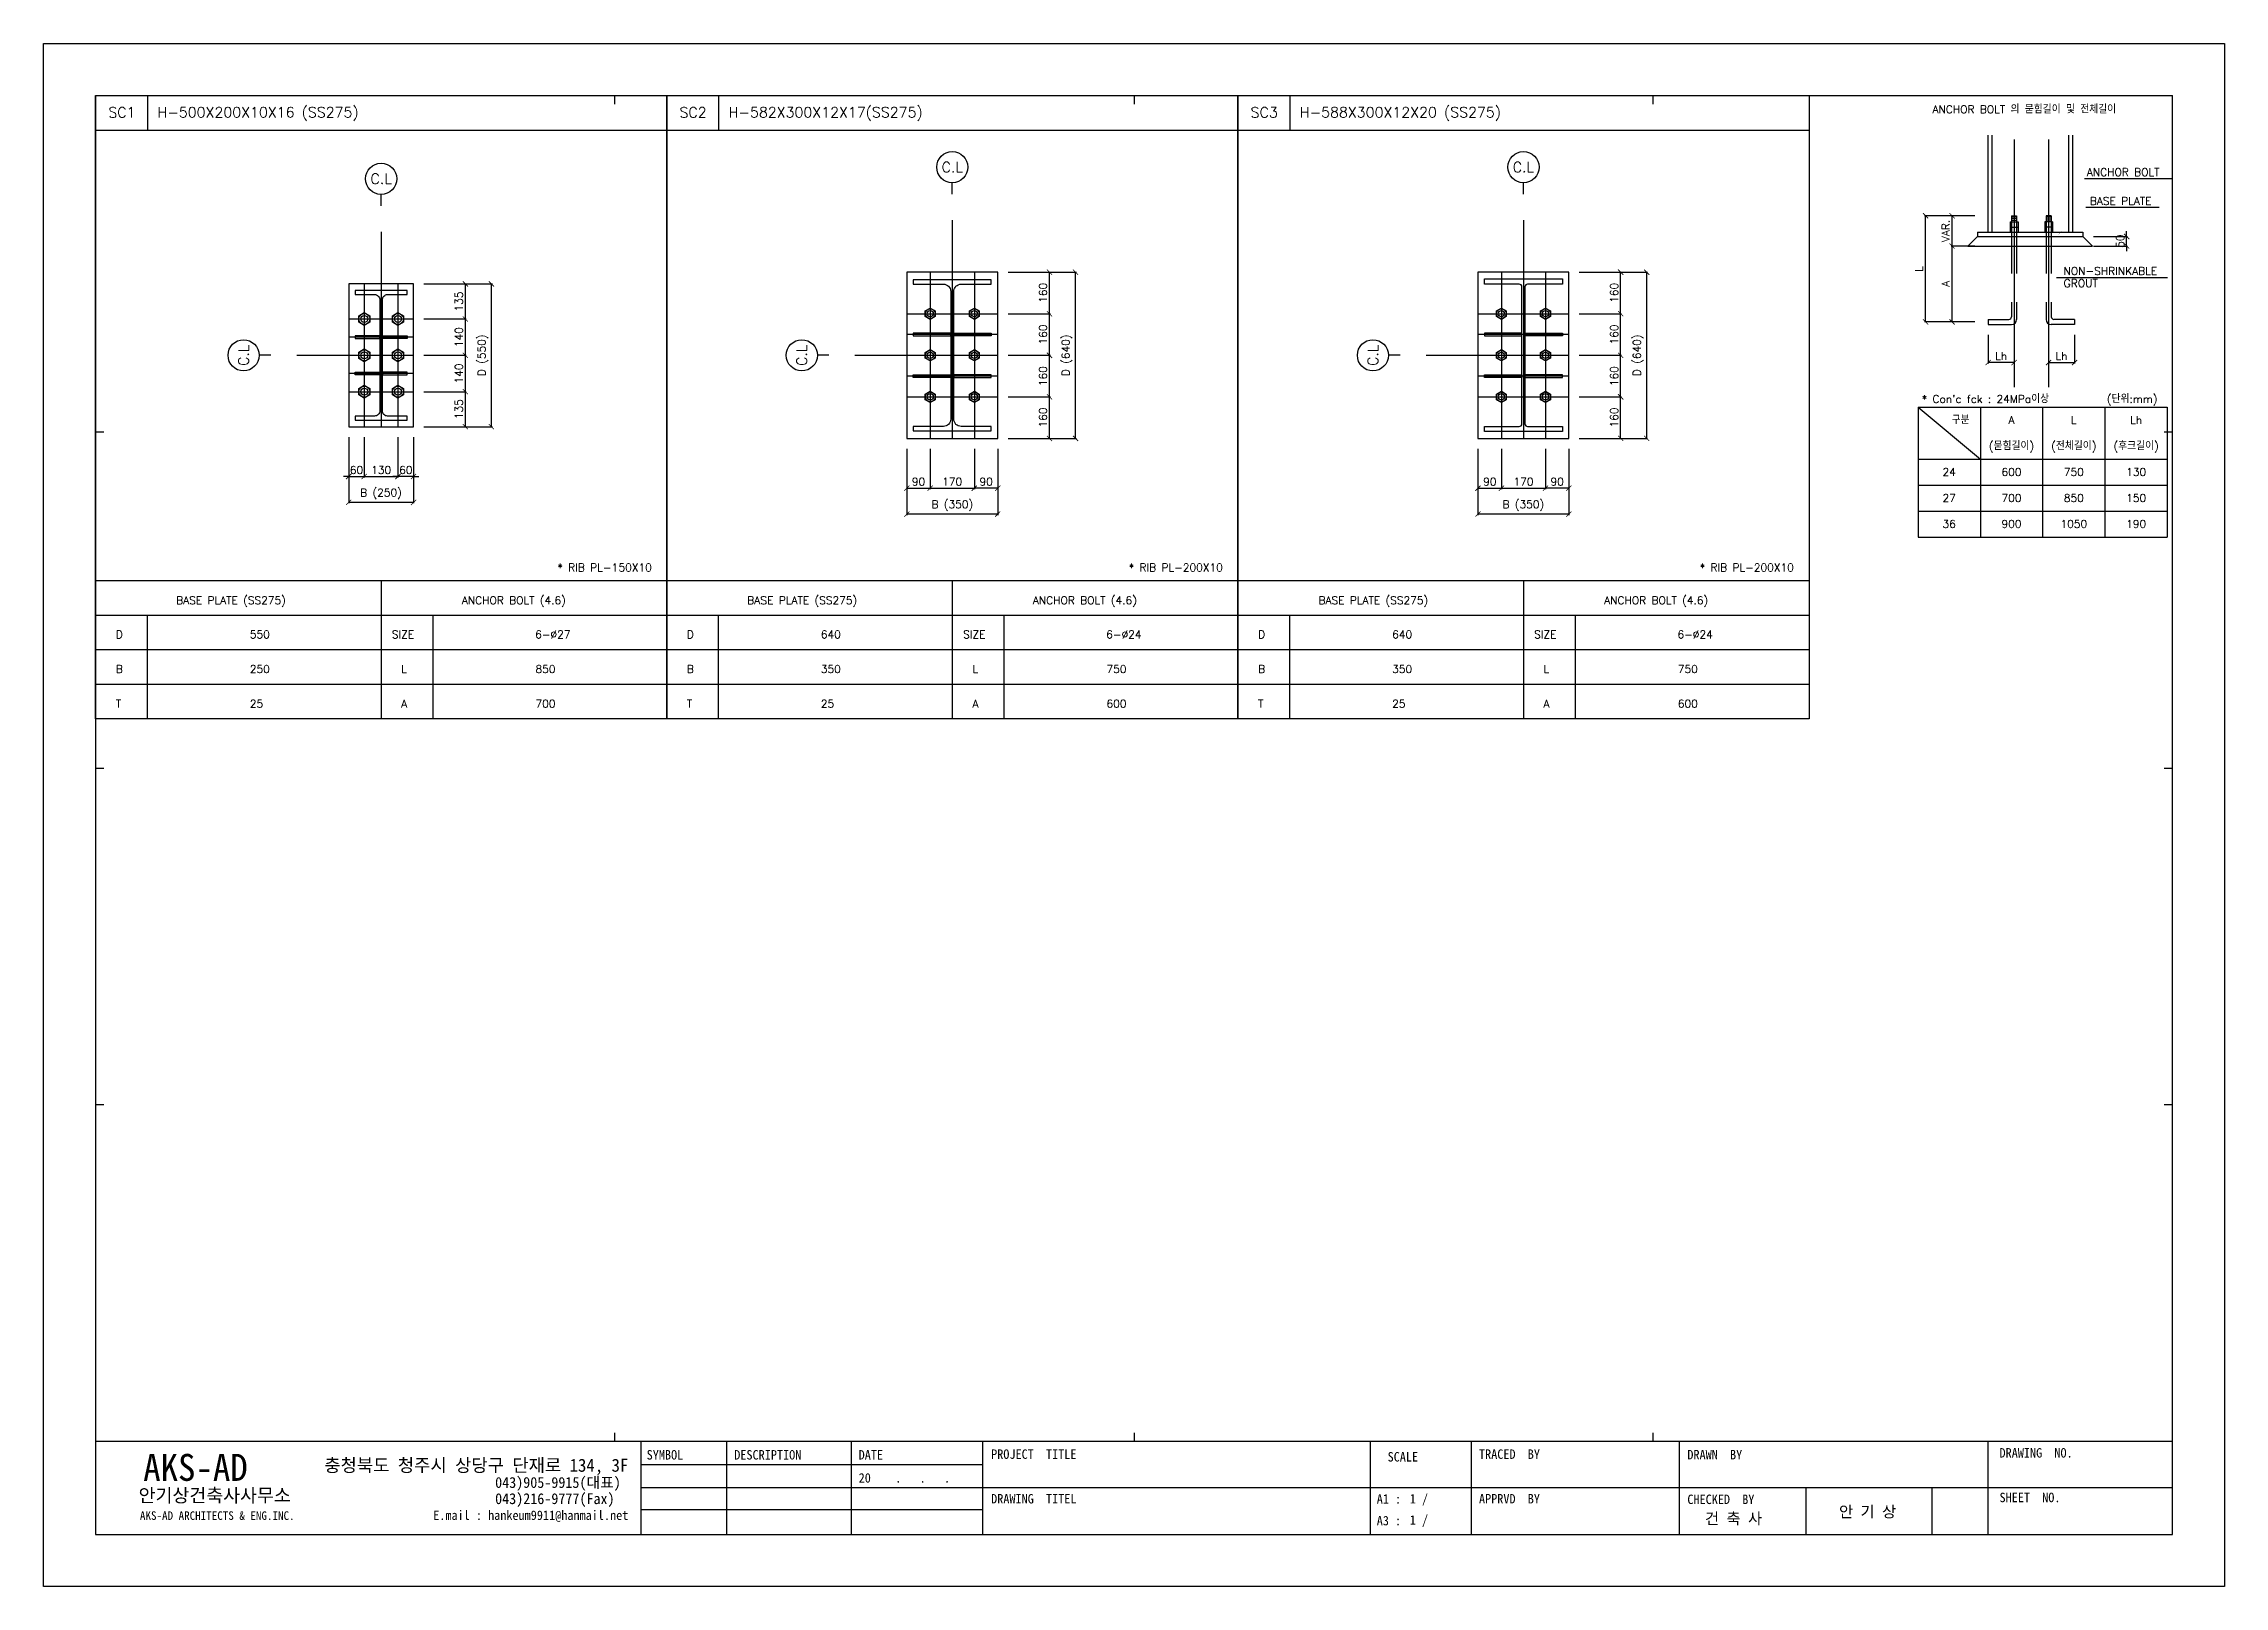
# Model space of a CAD drawing. Header units: metres. Extents: x -297536 to 1852864, y -630451 to -422551.
# Drawn here: x 1844464 to 1852864, y -434431 to -428491 of the extents above; entities that cross this region are included whole.
import ezdxf
from ezdxf.enums import TextEntityAlignment as Align

# ---------------------------------------------------------------- set-up
doc = ezdxf.new("R2010")
doc.units = ezdxf.units.M
doc.header["$LTSCALE"] = 700
doc.linetypes.add('CEN', pattern=[62, 60, -1, 0, -1])
doc.linetypes.add('DASHED', pattern=[4.763, 3.175, -1.588])
for name, color, linetype in [('bl', 3, 'Continuous'), ('BP', 3, 'Continuous'), ('CEN', 152, 'CEN'), ('COL', 2, 'Continuous'), ('DIM', 7, 'Continuous'), ('SYM', 7, 'Continuous'), ('TEX', 3, 'Continuous'), ('된장공장-1$0$FORM', 2, 'Continuous'), ('된장공장-1$0$WID', 4, 'Continuous')]:
    doc.layers.add(name, color=color, linetype=linetype)
doc.styles.add('HGTXT', font='romans.shx', dxfattribs={"bigfont": 'WHGTXT.shx'})
doc.styles.add('WHGTXT', font='romans.shx', dxfattribs={"bigfont": 'WHGTXT.shx'})
doc.styles.add('된장공장-1$0$타이틀', font='GulimChe.ttf')
doc.dimstyles.new('KJ', dxfattribs={"dimscale": 700, "dimtxt": 1.5, "dimasz": 1, "dimexe": 0.18, "dimexo": 2, "dimgap": 0.5, "dimtad": 1, "dimdec": 0, "dimzin": 0, "dimdsep": 46, "dimlunit": 6, "dimtxsty": 'HGTXT', "dimblk": 'ARCHTICK', "dimcen": 0.09, "dimclrt": 3, "dimadec": 0, "dimazin": 0, "dimtfac": 1, "dimtdec": 0, "dimtix": 1, "dimtmove": 0, "dimatfit": 0, "dimldrblk": 'OBLIQUE', "dimfxl": 1, "dimtolj": 1, "dimtzin": 0, "dimarcsym": 0})

msp = doc.modelspace()

# ---------------------------------------------------------------- texts
at = {"layer": 'TEX', "style": 'WHGTXT'}
for s, height, p in [('SC1', 40, (1844765.8, -428775.5)), ('SC2', 40, (1846965.8, -428775.5)), ('SC3', 40, (1849165.8, -428775.5)), ('구분', 30, (1851848.4, -429955.1)), ('A', 30, (1852044.2, -429955.1)), ('L', 30, (1852284.2, -429955.1)), ('Lh', 30, (1852524.2, -429955.1)), ('(묻힘길이)', 30, (1852044.2, -430055.1)), ('(전체길이)', 30, (1852284.2, -430055.1)), ('(후크길이)', 30, (1852524.2, -430055.1)), ('24', 30, (1851804.2, -430155.1)), ('600', 30, (1852044.2, -430155.1)), ('750', 30, (1852284.2, -430155.1)), ('130', 30, (1852524.2, -430155.1)), ('27', 30, (1851804.2, -430255.1)), ('700', 30, (1852044.2, -430255.1)), ('850', 30, (1852284.2, -430255.1)), ('150', 30, (1852524.2, -430255.1)), ('36', 30, (1851804.2, -430355.1)), ('900', 30, (1852044.2, -430355.1)), ('1050', 30, (1852284.2, -430355.1)), ('190', 30, (1852524.2, -430355.1))]:
    msp.add_text(s, height=height, dxfattribs=at).set_placement(p, align=Align.CENTER)
for s, height, p in [('H-500X200X10X16 (SS275)', 40, (1844902.8, -428775.2)), ('H-582X300X12X17(SS275)', 40, (1847102.8, -428775.2)), ('H-588X300X12X20 (SS275)', 40, (1849302.8, -428775.2)), ('  ANCHOR BOLT 의 묻힘길이 및 전체길이', 30, (1851698.4, -428758.9)), ('ANCHOR BOLT', 30, (1852334.4, -429000.7)), ('BASE PLATE', 30, (1852345.4, -429111.8)), ('GROUT', 30, (1852245.1, -429428.3)), ('NON-SHRINKABLE', 30, (1852244.6, -429381.5)), ("* Con'c fck : 24MPa이상", 30, (1851698.4, -429874.1)), ('(단위:mm)', 30, (1852411.7, -429874.1)), ('* RIB PL-150X10', 30, (1846443.9, -430522.9)), ('* RIB PL-200X10', 30, (1848643.9, -430522.9)), ('* RIB PL-200X10', 30, (1850843.8, -430522.9)), ('BASE PLATE (SS275)', 30, (1844974.7, -430649.4)), ('ANCHOR BOLT (4.6)', 30, (1846074.6, -430649.4)), ('BASE PLATE (SS275)', 30, (1847174.7, -430649.4)), ('ANCHOR BOLT (4.6)', 30, (1848274.6, -430649.4)), ('BASE PLATE (SS275)', 30, (1849374.7, -430649.4)), ('ANCHOR BOLT (4.6)', 30, (1850474.6, -430649.4)), ('D', 30, (1844741.8, -430780.7)), ('550', 30, (1845258.3, -430780.7)), ('SIZE', 30, (1845805.8, -430780.7)), ('6-%%C27', 30, (1846357.4, -430780.7)), ('D', 30, (1846941.8, -430780.7)), ('640', 30, (1847458.3, -430780.7)), ('SIZE', 30, (1848005.8, -430780.7)), ('6-%%C24', 30, (1848557.4, -430780.7)), ('D', 30, (1849141.8, -430780.7)), ('640', 30, (1849658.3, -430780.7)), ('SIZE', 30, (1850205.8, -430780.7)), ('6-%%C24', 30, (1850757.4, -430780.7)), ('B', 30, (1844741.8, -430914.1)), ('250', 30, (1845258.3, -430914.1)), ('L', 30, (1845841.8, -430914.1)), ('850', 30, (1846358.3, -430914.1)), ('B', 30, (1846941.8, -430914.1)), ('350', 30, (1847458.3, -430914.1)), ('L', 30, (1848041.8, -430914.1)), ('750', 30, (1848558.3, -430914.1)), ('B', 30, (1849141.8, -430914.1)), ('350', 30, (1849658.3, -430914.1)), ('L', 30, (1850241.8, -430914.1)), ('750', 30, (1850758.3, -430914.1)), ('T', 30, (1844741.8, -431047.4)), ('25', 30, (1845258.3, -431047.4)), ('A', 30, (1845841.8, -431047.4)), ('700', 30, (1846358.3, -431047.4)), ('T', 30, (1846941.8, -431047.4)), ('25', 30, (1847458.3, -431047.4)), ('A', 30, (1848041.8, -431047.4)), ('600', 30, (1848558.3, -431047.4)), ('T', 30, (1849141.8, -431047.4)), ('25', 30, (1849658.3, -431047.4)), ('A', 30, (1850241.8, -431047.4)), ('600', 30, (1850758.3, -431047.4))]:
    msp.add_text(s, height=height, dxfattribs=at).set_placement(p)
at = {"layer": 'TEX', "style": 'HGTXT'}
for p in [(1847964.2, -428966.2), (1850164.2, -428966.2), (1845764.2, -429011.2)]:
    msp.add_text('C.L', height=40, dxfattribs=at).set_placement(p, align=Align.MIDDLE)
for p in [(1845234.5, -429690.9), (1847384.5, -429690.9), (1849584.5, -429690.9)]:
    msp.add_text('C.L', height=40, rotation=90, dxfattribs=at).set_placement(p, align=Align.MIDDLE)

# ---------------------------------------------------------------- blocks, each defined once
blk = doc.blocks.new('_ArchTick')
at = {"color": 0, "linetype": 'ByBlock', "const_width": 0.15}
blk.add_lwpolyline([(-0.5, -0.5), (0.5, 0.5)], dxfattribs=at)
blk = doc.blocks.new('*D523')
at = {"layer": 'Defpoints', "color": 0, "transparency": 16777216}
for p in [(1851713.1, -429153.5), (1851942.6, -429153.5), (1851942.6, -429562.5)]:
    blk.add_point(p, dxfattribs=at)
at = {"layer": 'DIM', "color": 0, "lineweight": -2, "transparency": 16777216}
for p, q in [((1851902.6, -429153.5), (1851709.5, -429153.5)), ((1851713.1, -429562.5), (1851713.1, -429153.5)), ((1851902.6, -429562.5), (1851709.5, -429562.5))]:
    blk.add_line(p, q, dxfattribs=at)
at = {"layer": 'DIM', "color": 0, "lineweight": -2, "transparency": 16777216, "xscale": 20, "yscale": 20, "zscale": 20}
for p, rotation in [((1851713.1, -429153.5), 90), ((1851713.1, -429562.5), 270)]:
    blk.add_blockref('_ArchTick', p, dxfattribs=dict(at, rotation=rotation))
at = {"layer": 'DIM', "color": 3, "transparency": 16777216, "insert": (1851688.1, -429358), "char_height": 30, "attachment_point": 5, "rotation": 90, "style": 'HGTXT'}
blk.add_mtext('\\A1;L', dxfattribs=at)
blk = doc.blocks.new('_Oblique')
at = {"color": 0, "linetype": 'ByBlock', "lineweight": -2}
blk.add_line((-0.5, -0.5), (0.5, 0.5), dxfattribs=at)
blk = doc.blocks.new('*D524')
at = {"layer": 'Defpoints', "color": 0, "transparency": 16777216}
for p in [(1851815.3, -429270.2), (1851942.6, -429270.2), (1851942.6, -429562.5)]:
    blk.add_point(p, dxfattribs=at)
at = {"layer": 'DIM', "color": 0, "lineweight": -2, "transparency": 16777216}
for p, q in [((1851902.6, -429270.2), (1851811.7, -429270.2)), ((1851815.3, -429562.5), (1851815.3, -429270.2)), ((1851902.6, -429562.5), (1851811.7, -429562.5))]:
    blk.add_line(p, q, dxfattribs=at)
at = {"layer": 'DIM', "color": 0, "lineweight": -2, "transparency": 16777216, "xscale": 20, "yscale": 20, "zscale": 20}
for p, rotation in [((1851815.3, -429270.2), 90), ((1851815.3, -429562.5), 270)]:
    blk.add_blockref('_ArchTick', p, dxfattribs=dict(at, rotation=rotation))
at = {"layer": 'DIM', "color": 3, "transparency": 16777216, "insert": (1851790.3, -429416.3), "char_height": 30, "attachment_point": 5, "rotation": 90, "style": 'HGTXT'}
blk.add_mtext('\\A1;A', dxfattribs=at)
blk = doc.blocks.new('*D525')
at = {"layer": 'Defpoints', "color": 0, "transparency": 16777216}
for p in [(1852319.5, -429233.5), (1852487.7, -429233.5), (1852319.5, -429270.2)]:
    blk.add_point(p, dxfattribs=at)
at = {"layer": 'DIM', "color": 0, "lineweight": -2, "transparency": 16777216}
for p, q in [((1852359.5, -429233.5), (1852491.3, -429233.5)), ((1852487.7, -429233.5), (1852487.7, -429213.5)), ((1852487.7, -429270.2), (1852487.7, -429233.5)), ((1852359.5, -429270.2), (1852491.3, -429270.2)), ((1852487.7, -429270.2), (1852487.7, -429290.2))]:
    blk.add_line(p, q, dxfattribs=at)
at = {"layer": 'DIM', "color": 0, "lineweight": -2, "transparency": 16777216, "xscale": 20, "yscale": 20, "zscale": 20}
for p, rotation in [((1852487.7, -429233.5), 270), ((1852487.7, -429270.2), 90)]:
    blk.add_blockref('_ArchTick', p, dxfattribs=dict(at, rotation=rotation))
at = {"layer": 'DIM', "color": 3, "transparency": 16777216, "insert": (1852462.7, -429251.9), "char_height": 30, "attachment_point": 5, "rotation": 90, "style": 'HGTXT'}
blk.add_mtext('\\A1;50', dxfattribs=at)
blk = doc.blocks.new('*D526')
at = {"layer": 'Defpoints', "color": 0, "transparency": 16777216}
for p in [(1851815.3, -429153.5), (1851942.6, -429153.5), (1851942.6, -429270.2)]:
    blk.add_point(p, dxfattribs=at)
at = {"layer": 'DIM', "color": 0, "lineweight": -2, "transparency": 16777216}
for p, q in [((1851902.6, -429153.5), (1851811.7, -429153.5)), ((1851815.3, -429270.2), (1851815.3, -429153.5)), ((1851902.6, -429270.2), (1851811.7, -429270.2))]:
    blk.add_line(p, q, dxfattribs=at)
at = {"layer": 'DIM', "color": 0, "lineweight": -2, "transparency": 16777216, "xscale": 20, "yscale": 20, "zscale": 20}
for p, rotation in [((1851815.3, -429153.5), 90), ((1851815.3, -429270.2), 270)]:
    blk.add_blockref('_ArchTick', p, dxfattribs=dict(at, rotation=rotation))
at = {"layer": 'DIM', "color": 3, "transparency": 16777216, "insert": (1851790.3, -429211.9), "char_height": 30, "attachment_point": 5, "rotation": 90, "style": 'HGTXT'}
blk.add_mtext('\\A1;VAR.', dxfattribs=at)
blk = doc.blocks.new('*D527')
at = {"layer": 'Defpoints', "color": 0, "transparency": 16777216}
for p in [(1852187.3, -429572.5), (1852287.3, -429572.5), (1852287.3, -429718.7)]:
    blk.add_point(p, dxfattribs=at)
at = {"layer": 'DIM', "color": 0, "lineweight": -2, "transparency": 16777216}
for p, q in [((1852187.3, -429612.5), (1852187.3, -429722.3)), ((1852287.3, -429612.5), (1852287.3, -429722.3)), ((1852187.3, -429718.7), (1852287.3, -429718.7))]:
    blk.add_line(p, q, dxfattribs=at)
at = {"layer": 'DIM', "color": 0, "lineweight": -2, "transparency": 16777216, "xscale": 20, "yscale": 20, "zscale": 20, "rotation": 180}
blk.add_blockref('_ArchTick', (1852187.3, -429718.7), dxfattribs=at)
at = {"layer": 'DIM', "color": 0, "lineweight": -2, "transparency": 16777216, "xscale": 20, "yscale": 20, "zscale": 20}
blk.add_blockref('_ArchTick', (1852287.3, -429718.7), dxfattribs=at)
at = {"layer": 'DIM', "color": 3, "transparency": 16777216, "insert": (1852237.3, -429693.7), "char_height": 30, "attachment_point": 5, "style": 'HGTXT'}
blk.add_mtext('\\A1;Lh', dxfattribs=at)
blk = doc.blocks.new('*D528')
at = {"layer": 'Defpoints', "color": 0, "transparency": 16777216}
for p in [(1851954, -429572.5), (1852054, -429572.5), (1851954, -429718.7)]:
    blk.add_point(p, dxfattribs=at)
at = {"layer": 'DIM', "color": 0, "lineweight": -2, "transparency": 16777216}
for p, q in [((1851954, -429612.5), (1851954, -429722.3)), ((1852054, -429612.5), (1852054, -429722.3)), ((1852054, -429718.7), (1851954, -429718.7))]:
    blk.add_line(p, q, dxfattribs=at)
at = {"layer": 'DIM', "color": 0, "lineweight": -2, "transparency": 16777216, "xscale": 20, "yscale": 20, "zscale": 20, "rotation": 180}
blk.add_blockref('_ArchTick', (1851954, -429718.7), dxfattribs=at)
at = {"layer": 'DIM', "color": 0, "lineweight": -2, "transparency": 16777216, "xscale": 20, "yscale": 20, "zscale": 20}
blk.add_blockref('_ArchTick', (1852054, -429718.7), dxfattribs=at)
at = {"layer": 'DIM', "color": 3, "transparency": 16777216, "insert": (1852004, -429693.7), "char_height": 30, "attachment_point": 5, "style": 'HGTXT'}
blk.add_mtext('\\A1;Lh', dxfattribs=at)
blk = doc.blocks.new('*D538')
at = {"layer": 'Defpoints', "color": 0, "transparency": 16777216}
for p in [(1847879.2, -430010.9), (1848049.2, -430010.9), (1848049.2, -430202.6)]:
    blk.add_point(p, dxfattribs=at)
at = {"layer": 'DIM', "color": 0, "lineweight": -2, "transparency": 16777216}
for p, q in [((1847879.2, -430050.9), (1847879.2, -430206.2)), ((1848049.2, -430050.9), (1848049.2, -430206.2)), ((1847879.2, -430202.6), (1848049.2, -430202.6))]:
    blk.add_line(p, q, dxfattribs=at)
at = {"layer": 'DIM', "color": 0, "lineweight": -2, "transparency": 16777216, "xscale": 20, "yscale": 20, "zscale": 20, "rotation": 180}
blk.add_blockref('_ArchTick', (1847879.2, -430202.6), dxfattribs=at)
at = {"layer": 'DIM', "color": 0, "lineweight": -2, "transparency": 16777216, "xscale": 20, "yscale": 20, "zscale": 20}
blk.add_blockref('_ArchTick', (1848049.2, -430202.6), dxfattribs=at)
at = {"layer": 'DIM', "color": 3, "transparency": 16777216, "insert": (1847964.2, -430177.6), "char_height": 30, "attachment_point": 5, "style": 'HGTXT'}
blk.add_mtext('\\A1;170', dxfattribs=at)
blk = doc.blocks.new('*D539')
at = {"layer": 'Defpoints', "color": 0, "transparency": 16777216}
for p in [(1847789.2, -430010.9), (1848139.2, -430010.9), (1847789.2, -430302.2)]:
    blk.add_point(p, dxfattribs=at)
at = {"layer": 'DIM', "color": 0, "lineweight": -2, "transparency": 16777216}
for p, q in [((1847789.2, -430050.9), (1847789.2, -430305.8)), ((1848139.2, -430050.9), (1848139.2, -430305.8)), ((1848139.2, -430302.2), (1847789.2, -430302.2))]:
    blk.add_line(p, q, dxfattribs=at)
at = {"layer": 'DIM', "color": 0, "lineweight": -2, "transparency": 16777216, "xscale": 20, "yscale": 20, "zscale": 20, "rotation": 180}
blk.add_blockref('_ArchTick', (1847789.2, -430302.2), dxfattribs=at)
at = {"layer": 'DIM', "color": 0, "lineweight": -2, "transparency": 16777216, "xscale": 20, "yscale": 20, "zscale": 20}
blk.add_blockref('_ArchTick', (1848139.2, -430302.2), dxfattribs=at)
at = {"layer": 'DIM', "color": 3, "transparency": 16777216, "insert": (1847964.2, -430269.4), "char_height": 30, "attachment_point": 5, "style": 'HGTXT'}
blk.add_mtext('\\A1;B (350)', dxfattribs=at)
blk = doc.blocks.new('*D540')
at = {"layer": 'Defpoints', "color": 0, "transparency": 16777216}
for p in [(1847789.2, -430010.9), (1847879.2, -430010.9), (1847879.2, -430202.6)]:
    blk.add_point(p, dxfattribs=at)
at = {"layer": 'DIM', "color": 0, "lineweight": -2, "transparency": 16777216}
for p, q in [((1847789.2, -430050.9), (1847789.2, -430206.2)), ((1847879.2, -430050.9), (1847879.2, -430206.2)), ((1847789.2, -430202.6), (1847879.2, -430202.6))]:
    blk.add_line(p, q, dxfattribs=at)
at = {"layer": 'DIM', "color": 0, "lineweight": -2, "transparency": 16777216, "xscale": 20, "yscale": 20, "zscale": 20, "rotation": 180}
blk.add_blockref('_ArchTick', (1847789.2, -430202.6), dxfattribs=at)
at = {"layer": 'DIM', "color": 0, "lineweight": -2, "transparency": 16777216, "xscale": 20, "yscale": 20, "zscale": 20}
blk.add_blockref('_ArchTick', (1847879.2, -430202.6), dxfattribs=at)
at = {"layer": 'DIM', "color": 3, "transparency": 16777216, "insert": (1847834.2, -430177.6), "char_height": 30, "attachment_point": 5, "style": 'HGTXT'}
blk.add_mtext('\\A1;90', dxfattribs=at)
blk = doc.blocks.new('*D541')
at = {"layer": 'Defpoints', "color": 0, "transparency": 16777216}
for p in [(1848049.2, -430010.9), (1848139.2, -430010.9), (1848049.2, -430202.6)]:
    blk.add_point(p, dxfattribs=at)
at = {"layer": 'DIM', "color": 0, "lineweight": -2, "transparency": 16777216}
for p, q in [((1848049.2, -430050.9), (1848049.2, -430206.2)), ((1848139.2, -430050.9), (1848139.2, -430206.2)), ((1848139.2, -430202.6), (1848049.2, -430202.6))]:
    blk.add_line(p, q, dxfattribs=at)
at = {"layer": 'DIM', "color": 0, "lineweight": -2, "transparency": 16777216, "xscale": 20, "yscale": 20, "zscale": 20, "rotation": 180}
blk.add_blockref('_ArchTick', (1848049.2, -430202.6), dxfattribs=at)
at = {"layer": 'DIM', "color": 0, "lineweight": -2, "transparency": 16777216, "xscale": 20, "yscale": 20, "zscale": 20}
blk.add_blockref('_ArchTick', (1848139.2, -430202.6), dxfattribs=at)
at = {"layer": 'DIM', "color": 3, "transparency": 16777216, "insert": (1848094.2, -430177.6), "char_height": 30, "attachment_point": 5, "style": 'HGTXT'}
blk.add_mtext('\\A1;90', dxfattribs=at)
blk = doc.blocks.new('*D542')
at = {"layer": 'Defpoints', "color": 0, "transparency": 16777216}
for p in [(1848139.2, -429370.9), (1848439, -429370.9), (1848139.2, -430010.9)]:
    blk.add_point(p, dxfattribs=at)
at = {"layer": 'DIM', "color": 0, "lineweight": -2, "transparency": 16777216}
for p, q in [((1848179.2, -429370.9), (1848442.6, -429370.9)), ((1848439, -430010.9), (1848439, -429370.9)), ((1848179.2, -430010.9), (1848442.6, -430010.9))]:
    blk.add_line(p, q, dxfattribs=at)
at = {"layer": 'DIM', "color": 0, "lineweight": -2, "transparency": 16777216, "xscale": 20, "yscale": 20, "zscale": 20}
for p, rotation in [((1848439, -429370.9), 90), ((1848439, -430010.9), 270)]:
    blk.add_blockref('_ArchTick', p, dxfattribs=dict(at, rotation=rotation))
at = {"layer": 'DIM', "color": 3, "transparency": 16777216, "insert": (1848406.2, -429690.9), "char_height": 30, "attachment_point": 5, "rotation": 90, "style": 'HGTXT'}
blk.add_mtext('\\A1;D (640)', dxfattribs=at)
blk = doc.blocks.new('*D543')
at = {"layer": 'Defpoints', "color": 0, "transparency": 16777216}
for p in [(1848139.2, -429850.9), (1848338.7, -429850.9), (1848139.2, -430010.9)]:
    blk.add_point(p, dxfattribs=at)
at = {"layer": 'DIM', "color": 0, "lineweight": -2, "transparency": 16777216}
for p, q in [((1848179.2, -429850.9), (1848342.3, -429850.9)), ((1848338.7, -430010.9), (1848338.7, -429850.9)), ((1848179.2, -430010.9), (1848342.3, -430010.9))]:
    blk.add_line(p, q, dxfattribs=at)
at = {"layer": 'DIM', "color": 0, "lineweight": -2, "transparency": 16777216, "xscale": 20, "yscale": 20, "zscale": 20}
for p, rotation in [((1848338.7, -429850.9), 90), ((1848338.7, -430010.9), 270)]:
    blk.add_blockref('_ArchTick', p, dxfattribs=dict(at, rotation=rotation))
at = {"layer": 'DIM', "color": 3, "transparency": 16777216, "insert": (1848313.7, -429930.9), "char_height": 30, "attachment_point": 5, "rotation": 90, "style": 'HGTXT'}
blk.add_mtext('\\A1;160', dxfattribs=at)
blk = doc.blocks.new('*D544')
at = {"layer": 'Defpoints', "color": 0, "transparency": 16777216}
for p in [(1848139.2, -429690.9), (1848338.7, -429690.9), (1848139.2, -429850.9)]:
    blk.add_point(p, dxfattribs=at)
at = {"layer": 'DIM', "color": 0, "lineweight": -2, "transparency": 16777216}
for p, q in [((1848179.2, -429690.9), (1848342.3, -429690.9)), ((1848338.7, -429850.9), (1848338.7, -429690.9)), ((1848179.2, -429850.9), (1848342.3, -429850.9))]:
    blk.add_line(p, q, dxfattribs=at)
at = {"layer": 'DIM', "color": 0, "lineweight": -2, "transparency": 16777216, "xscale": 20, "yscale": 20, "zscale": 20}
for p, rotation in [((1848338.7, -429690.9), 90), ((1848338.7, -429850.9), 270)]:
    blk.add_blockref('_ArchTick', p, dxfattribs=dict(at, rotation=rotation))
at = {"layer": 'DIM', "color": 3, "transparency": 16777216, "insert": (1848313.7, -429770.9), "char_height": 30, "attachment_point": 5, "rotation": 90, "style": 'HGTXT'}
blk.add_mtext('\\A1;160', dxfattribs=at)
blk = doc.blocks.new('*D545')
at = {"layer": 'Defpoints', "color": 0, "transparency": 16777216}
for p in [(1848139.2, -429530.9), (1848338.7, -429530.9), (1848139.2, -429690.9)]:
    blk.add_point(p, dxfattribs=at)
at = {"layer": 'DIM', "color": 0, "lineweight": -2, "transparency": 16777216}
for p, q in [((1848179.2, -429530.9), (1848342.3, -429530.9)), ((1848338.7, -429690.9), (1848338.7, -429530.9)), ((1848179.2, -429690.9), (1848342.3, -429690.9))]:
    blk.add_line(p, q, dxfattribs=at)
at = {"layer": 'DIM', "color": 0, "lineweight": -2, "transparency": 16777216, "xscale": 20, "yscale": 20, "zscale": 20}
for p, rotation in [((1848338.7, -429530.9), 90), ((1848338.7, -429690.9), 270)]:
    blk.add_blockref('_ArchTick', p, dxfattribs=dict(at, rotation=rotation))
at = {"layer": 'DIM', "color": 3, "transparency": 16777216, "insert": (1848313.7, -429610.9), "char_height": 30, "attachment_point": 5, "rotation": 90, "style": 'HGTXT'}
blk.add_mtext('\\A1;160', dxfattribs=at)
blk = doc.blocks.new('*D546')
at = {"layer": 'Defpoints', "color": 0, "transparency": 16777216}
for p in [(1848139.2, -429370.9), (1848338.7, -429370.9), (1848139.2, -429530.9)]:
    blk.add_point(p, dxfattribs=at)
at = {"layer": 'DIM', "color": 0, "lineweight": -2, "transparency": 16777216}
for p, q in [((1848179.2, -429370.9), (1848342.3, -429370.9)), ((1848338.7, -429530.9), (1848338.7, -429370.9)), ((1848179.2, -429530.9), (1848342.3, -429530.9))]:
    blk.add_line(p, q, dxfattribs=at)
at = {"layer": 'DIM', "color": 0, "lineweight": -2, "transparency": 16777216, "xscale": 20, "yscale": 20, "zscale": 20}
for p, rotation in [((1848338.7, -429370.9), 90), ((1848338.7, -429530.9), 270)]:
    blk.add_blockref('_ArchTick', p, dxfattribs=dict(at, rotation=rotation))
at = {"layer": 'DIM', "color": 3, "transparency": 16777216, "insert": (1848313.7, -429450.9), "char_height": 30, "attachment_point": 5, "rotation": 90, "style": 'HGTXT'}
blk.add_mtext('\\A1;160', dxfattribs=at)
blk = doc.blocks.new('*D451')
at = {"layer": 'Defpoints', "color": 0, "transparency": 16777216}
for p in [(1850079.2, -430010.9), (1850249.2, -430010.9), (1850249.2, -430202.6)]:
    blk.add_point(p, dxfattribs=at)
at = {"layer": 'DIM', "color": 0, "lineweight": -2, "transparency": 16777216}
for p, q in [((1850079.2, -430050.9), (1850079.2, -430206.2)), ((1850249.2, -430050.9), (1850249.2, -430206.2)), ((1850079.2, -430202.6), (1850249.2, -430202.6))]:
    blk.add_line(p, q, dxfattribs=at)
at = {"layer": 'DIM', "color": 0, "lineweight": -2, "transparency": 16777216, "xscale": 20, "yscale": 20, "zscale": 20, "rotation": 180}
blk.add_blockref('_ArchTick', (1850079.2, -430202.6), dxfattribs=at)
at = {"layer": 'DIM', "color": 0, "lineweight": -2, "transparency": 16777216, "xscale": 20, "yscale": 20, "zscale": 20}
blk.add_blockref('_ArchTick', (1850249.2, -430202.6), dxfattribs=at)
at = {"layer": 'DIM', "color": 3, "transparency": 16777216, "insert": (1850164.2, -430177.6), "char_height": 30, "attachment_point": 5, "style": 'HGTXT'}
blk.add_mtext('\\A1;170', dxfattribs=at)
blk = doc.blocks.new('*D452')
at = {"layer": 'Defpoints', "color": 0, "transparency": 16777216}
for p in [(1849989.2, -430010.9), (1850339.2, -430010.9), (1849989.2, -430302.2)]:
    blk.add_point(p, dxfattribs=at)
at = {"layer": 'DIM', "color": 0, "lineweight": -2, "transparency": 16777216}
for p, q in [((1849989.2, -430050.9), (1849989.2, -430305.8)), ((1850339.2, -430050.9), (1850339.2, -430305.8)), ((1850339.2, -430302.2), (1849989.2, -430302.2))]:
    blk.add_line(p, q, dxfattribs=at)
at = {"layer": 'DIM', "color": 0, "lineweight": -2, "transparency": 16777216, "xscale": 20, "yscale": 20, "zscale": 20, "rotation": 180}
blk.add_blockref('_ArchTick', (1849989.2, -430302.2), dxfattribs=at)
at = {"layer": 'DIM', "color": 0, "lineweight": -2, "transparency": 16777216, "xscale": 20, "yscale": 20, "zscale": 20}
blk.add_blockref('_ArchTick', (1850339.2, -430302.2), dxfattribs=at)
at = {"layer": 'DIM', "color": 3, "transparency": 16777216, "insert": (1850164.2, -430269.4), "char_height": 30, "attachment_point": 5, "style": 'HGTXT'}
blk.add_mtext('\\A1;B (350)', dxfattribs=at)
blk = doc.blocks.new('*D453')
at = {"layer": 'Defpoints', "color": 0, "transparency": 16777216}
for p in [(1849989.2, -430010.9), (1850079.2, -430010.9), (1850079.2, -430202.6)]:
    blk.add_point(p, dxfattribs=at)
at = {"layer": 'DIM', "color": 0, "lineweight": -2, "transparency": 16777216}
for p, q in [((1849989.2, -430050.9), (1849989.2, -430206.2)), ((1850079.2, -430050.9), (1850079.2, -430206.2)), ((1849989.2, -430202.6), (1850079.2, -430202.6))]:
    blk.add_line(p, q, dxfattribs=at)
at = {"layer": 'DIM', "color": 0, "lineweight": -2, "transparency": 16777216, "xscale": 20, "yscale": 20, "zscale": 20, "rotation": 180}
blk.add_blockref('_ArchTick', (1849989.2, -430202.6), dxfattribs=at)
at = {"layer": 'DIM', "color": 0, "lineweight": -2, "transparency": 16777216, "xscale": 20, "yscale": 20, "zscale": 20}
blk.add_blockref('_ArchTick', (1850079.2, -430202.6), dxfattribs=at)
at = {"layer": 'DIM', "color": 3, "transparency": 16777216, "insert": (1850034.2, -430177.6), "char_height": 30, "attachment_point": 5, "style": 'HGTXT'}
blk.add_mtext('\\A1;90', dxfattribs=at)
blk = doc.blocks.new('*D454')
at = {"layer": 'Defpoints', "color": 0, "transparency": 16777216}
for p in [(1850249.2, -430010.9), (1850339.2, -430010.9), (1850249.2, -430202.6)]:
    blk.add_point(p, dxfattribs=at)
at = {"layer": 'DIM', "color": 0, "lineweight": -2, "transparency": 16777216}
for p, q in [((1850249.2, -430050.9), (1850249.2, -430206.2)), ((1850339.2, -430050.9), (1850339.2, -430206.2)), ((1850339.2, -430202.6), (1850249.2, -430202.6))]:
    blk.add_line(p, q, dxfattribs=at)
at = {"layer": 'DIM', "color": 0, "lineweight": -2, "transparency": 16777216, "xscale": 20, "yscale": 20, "zscale": 20, "rotation": 180}
blk.add_blockref('_ArchTick', (1850249.2, -430202.6), dxfattribs=at)
at = {"layer": 'DIM', "color": 0, "lineweight": -2, "transparency": 16777216, "xscale": 20, "yscale": 20, "zscale": 20}
blk.add_blockref('_ArchTick', (1850339.2, -430202.6), dxfattribs=at)
at = {"layer": 'DIM', "color": 3, "transparency": 16777216, "insert": (1850294.2, -430177.6), "char_height": 30, "attachment_point": 5, "style": 'HGTXT'}
blk.add_mtext('\\A1;90', dxfattribs=at)
blk = doc.blocks.new('*D455')
at = {"layer": 'Defpoints', "color": 0, "transparency": 16777216}
for p in [(1850339.2, -429370.9), (1850639, -429370.9), (1850339.2, -430010.9)]:
    blk.add_point(p, dxfattribs=at)
at = {"layer": 'DIM', "color": 0, "lineweight": -2, "transparency": 16777216}
for p, q in [((1850379.2, -429370.9), (1850642.6, -429370.9)), ((1850639, -430010.9), (1850639, -429370.9)), ((1850379.2, -430010.9), (1850642.6, -430010.9))]:
    blk.add_line(p, q, dxfattribs=at)
at = {"layer": 'DIM', "color": 0, "lineweight": -2, "transparency": 16777216, "xscale": 20, "yscale": 20, "zscale": 20}
for p, rotation in [((1850639, -429370.9), 90), ((1850639, -430010.9), 270)]:
    blk.add_blockref('_ArchTick', p, dxfattribs=dict(at, rotation=rotation))
at = {"layer": 'DIM', "color": 3, "transparency": 16777216, "insert": (1850606.2, -429690.9), "char_height": 30, "attachment_point": 5, "rotation": 90, "style": 'HGTXT'}
blk.add_mtext('\\A1;D (640)', dxfattribs=at)
blk = doc.blocks.new('*D456')
at = {"layer": 'Defpoints', "color": 0, "transparency": 16777216}
for p in [(1850339.2, -429850.9), (1850538.7, -429850.9), (1850339.2, -430010.9)]:
    blk.add_point(p, dxfattribs=at)
at = {"layer": 'DIM', "color": 0, "lineweight": -2, "transparency": 16777216}
for p, q in [((1850379.2, -429850.9), (1850542.3, -429850.9)), ((1850538.7, -430010.9), (1850538.7, -429850.9)), ((1850379.2, -430010.9), (1850542.3, -430010.9))]:
    blk.add_line(p, q, dxfattribs=at)
at = {"layer": 'DIM', "color": 0, "lineweight": -2, "transparency": 16777216, "xscale": 20, "yscale": 20, "zscale": 20}
for p, rotation in [((1850538.7, -429850.9), 90), ((1850538.7, -430010.9), 270)]:
    blk.add_blockref('_ArchTick', p, dxfattribs=dict(at, rotation=rotation))
at = {"layer": 'DIM', "color": 3, "transparency": 16777216, "insert": (1850513.7, -429930.9), "char_height": 30, "attachment_point": 5, "rotation": 90, "style": 'HGTXT'}
blk.add_mtext('\\A1;160', dxfattribs=at)
blk = doc.blocks.new('*D457')
at = {"layer": 'Defpoints', "color": 0, "transparency": 16777216}
for p in [(1850339.2, -429690.9), (1850538.7, -429690.9), (1850339.2, -429850.9)]:
    blk.add_point(p, dxfattribs=at)
at = {"layer": 'DIM', "color": 0, "lineweight": -2, "transparency": 16777216}
for p, q in [((1850379.2, -429690.9), (1850542.3, -429690.9)), ((1850538.7, -429850.9), (1850538.7, -429690.9)), ((1850379.2, -429850.9), (1850542.3, -429850.9))]:
    blk.add_line(p, q, dxfattribs=at)
at = {"layer": 'DIM', "color": 0, "lineweight": -2, "transparency": 16777216, "xscale": 20, "yscale": 20, "zscale": 20}
for p, rotation in [((1850538.7, -429690.9), 90), ((1850538.7, -429850.9), 270)]:
    blk.add_blockref('_ArchTick', p, dxfattribs=dict(at, rotation=rotation))
at = {"layer": 'DIM', "color": 3, "transparency": 16777216, "insert": (1850513.7, -429770.9), "char_height": 30, "attachment_point": 5, "rotation": 90, "style": 'HGTXT'}
blk.add_mtext('\\A1;160', dxfattribs=at)
blk = doc.blocks.new('*D458')
at = {"layer": 'Defpoints', "color": 0, "transparency": 16777216}
for p in [(1850339.2, -429530.9), (1850538.7, -429530.9), (1850339.2, -429690.9)]:
    blk.add_point(p, dxfattribs=at)
at = {"layer": 'DIM', "color": 0, "lineweight": -2, "transparency": 16777216}
for p, q in [((1850379.2, -429530.9), (1850542.3, -429530.9)), ((1850538.7, -429690.9), (1850538.7, -429530.9)), ((1850379.2, -429690.9), (1850542.3, -429690.9))]:
    blk.add_line(p, q, dxfattribs=at)
at = {"layer": 'DIM', "color": 0, "lineweight": -2, "transparency": 16777216, "xscale": 20, "yscale": 20, "zscale": 20}
for p, rotation in [((1850538.7, -429530.9), 90), ((1850538.7, -429690.9), 270)]:
    blk.add_blockref('_ArchTick', p, dxfattribs=dict(at, rotation=rotation))
at = {"layer": 'DIM', "color": 3, "transparency": 16777216, "insert": (1850513.7, -429610.9), "char_height": 30, "attachment_point": 5, "rotation": 90, "style": 'HGTXT'}
blk.add_mtext('\\A1;160', dxfattribs=at)
blk = doc.blocks.new('*D459')
at = {"layer": 'Defpoints', "color": 0, "transparency": 16777216}
for p in [(1850339.2, -429370.9), (1850538.7, -429370.9), (1850339.2, -429530.9)]:
    blk.add_point(p, dxfattribs=at)
at = {"layer": 'DIM', "color": 0, "lineweight": -2, "transparency": 16777216}
for p, q in [((1850379.2, -429370.9), (1850542.3, -429370.9)), ((1850538.7, -429530.9), (1850538.7, -429370.9)), ((1850379.2, -429530.9), (1850542.3, -429530.9))]:
    blk.add_line(p, q, dxfattribs=at)
at = {"layer": 'DIM', "color": 0, "lineweight": -2, "transparency": 16777216, "xscale": 20, "yscale": 20, "zscale": 20}
for p, rotation in [((1850538.7, -429370.9), 90), ((1850538.7, -429530.9), 270)]:
    blk.add_blockref('_ArchTick', p, dxfattribs=dict(at, rotation=rotation))
at = {"layer": 'DIM', "color": 3, "transparency": 16777216, "insert": (1850513.7, -429450.9), "char_height": 30, "attachment_point": 5, "rotation": 90, "style": 'HGTXT'}
blk.add_mtext('\\A1;160', dxfattribs=at)
blk = doc.blocks.new('*D460')
at = {"layer": 'Defpoints', "color": 0, "transparency": 16777216}
for p in [(1845699.2, -429965.9), (1845829.1, -429965.9), (1845829.1, -430157.6)]:
    blk.add_point(p, dxfattribs=at)
at = {"layer": 'DIM', "color": 0, "lineweight": -2, "transparency": 16777216}
for p, q in [((1845699.2, -430005.9), (1845699.2, -430161.2)), ((1845829.1, -430005.9), (1845829.1, -430161.2)), ((1845699.2, -430157.6), (1845829.1, -430157.6))]:
    blk.add_line(p, q, dxfattribs=at)
at = {"layer": 'DIM', "color": 0, "lineweight": -2, "transparency": 16777216, "xscale": 20, "yscale": 20, "zscale": 20, "rotation": 180}
blk.add_blockref('_ArchTick', (1845699.2, -430157.6), dxfattribs=at)
at = {"layer": 'DIM', "color": 0, "lineweight": -2, "transparency": 16777216, "xscale": 20, "yscale": 20, "zscale": 20}
blk.add_blockref('_ArchTick', (1845829.1, -430157.6), dxfattribs=at)
at = {"layer": 'DIM', "color": 3, "transparency": 16777216, "insert": (1845764.2, -430132.6), "char_height": 30, "attachment_point": 5, "style": 'HGTXT'}
blk.add_mtext('\\A1;130', dxfattribs=at)
blk = doc.blocks.new('*D461')
at = {"layer": 'Defpoints', "color": 0, "transparency": 16777216}
for p in [(1845639.2, -429965.9), (1845889.2, -429965.9), (1845639.2, -430257.2)]:
    blk.add_point(p, dxfattribs=at)
at = {"layer": 'DIM', "color": 0, "lineweight": -2, "transparency": 16777216}
for p, q in [((1845639.2, -430005.9), (1845639.2, -430260.8)), ((1845889.2, -430005.9), (1845889.2, -430260.8)), ((1845889.2, -430257.2), (1845639.2, -430257.2))]:
    blk.add_line(p, q, dxfattribs=at)
at = {"layer": 'DIM', "color": 0, "lineweight": -2, "transparency": 16777216, "xscale": 20, "yscale": 20, "zscale": 20, "rotation": 180}
blk.add_blockref('_ArchTick', (1845639.2, -430257.2), dxfattribs=at)
at = {"layer": 'DIM', "color": 0, "lineweight": -2, "transparency": 16777216, "xscale": 20, "yscale": 20, "zscale": 20}
blk.add_blockref('_ArchTick', (1845889.2, -430257.2), dxfattribs=at)
at = {"layer": 'DIM', "color": 3, "transparency": 16777216, "insert": (1845764.2, -430224.4), "char_height": 30, "attachment_point": 5, "style": 'HGTXT'}
blk.add_mtext('\\A1;B (250)', dxfattribs=at)
blk = doc.blocks.new('*D462')
at = {"layer": 'Defpoints', "color": 0, "transparency": 16777216}
for p in [(1845639.2, -429965.9), (1845699.2, -429965.9), (1845699.2, -430157.6)]:
    blk.add_point(p, dxfattribs=at)
at = {"layer": 'DIM', "color": 0, "lineweight": -2, "transparency": 16777216}
for p, q in [((1845639.2, -430005.9), (1845639.2, -430161.2)), ((1845699.2, -430005.9), (1845699.2, -430161.2)), ((1845639.2, -430157.6), (1845619.2, -430157.6)), ((1845639.2, -430157.6), (1845699.2, -430157.6)), ((1845699.2, -430157.6), (1845719.2, -430157.6))]:
    blk.add_line(p, q, dxfattribs=at)
at = {"layer": 'DIM', "color": 0, "lineweight": -2, "transparency": 16777216, "xscale": 20, "yscale": 20, "zscale": 20}
blk.add_blockref('_ArchTick', (1845639.2, -430157.6), dxfattribs=at)
at = {"layer": 'DIM', "color": 0, "lineweight": -2, "transparency": 16777216, "xscale": 20, "yscale": 20, "zscale": 20, "rotation": 180}
blk.add_blockref('_ArchTick', (1845699.2, -430157.6), dxfattribs=at)
at = {"layer": 'DIM', "color": 3, "transparency": 16777216, "insert": (1845669.2, -430132.6), "char_height": 30, "attachment_point": 5, "style": 'HGTXT'}
blk.add_mtext('\\A1;60', dxfattribs=at)
blk = doc.blocks.new('*D463')
at = {"layer": 'Defpoints', "color": 0, "transparency": 16777216}
for p in [(1845829.1, -429965.9), (1845889.2, -429965.9), (1845829.1, -430157.6)]:
    blk.add_point(p, dxfattribs=at)
at = {"layer": 'DIM', "color": 0, "lineweight": -2, "transparency": 16777216}
for p, q in [((1845829.1, -430005.9), (1845829.1, -430161.2)), ((1845889.2, -430005.9), (1845889.2, -430161.2)), ((1845829.1, -430157.6), (1845809.1, -430157.6)), ((1845889.2, -430157.6), (1845829.1, -430157.6)), ((1845889.2, -430157.6), (1845909.2, -430157.6))]:
    blk.add_line(p, q, dxfattribs=at)
at = {"layer": 'DIM', "color": 0, "lineweight": -2, "transparency": 16777216, "xscale": 20, "yscale": 20, "zscale": 20}
blk.add_blockref('_ArchTick', (1845829.1, -430157.6), dxfattribs=at)
at = {"layer": 'DIM', "color": 0, "lineweight": -2, "transparency": 16777216, "xscale": 20, "yscale": 20, "zscale": 20, "rotation": 180}
blk.add_blockref('_ArchTick', (1845889.2, -430157.6), dxfattribs=at)
at = {"layer": 'DIM', "color": 3, "transparency": 16777216, "insert": (1845859.2, -430132.6), "char_height": 30, "attachment_point": 5, "style": 'HGTXT'}
blk.add_mtext('\\A1;60', dxfattribs=at)
blk = doc.blocks.new('*D464')
at = {"layer": 'Defpoints', "color": 0, "transparency": 16777216}
for p in [(1845889.2, -429415.9), (1846189, -429415.9), (1845889.2, -429965.9)]:
    blk.add_point(p, dxfattribs=at)
at = {"layer": 'DIM', "color": 0, "lineweight": -2, "transparency": 16777216}
for p, q in [((1845929.2, -429415.9), (1846192.6, -429415.9)), ((1846189, -429965.9), (1846189, -429415.9)), ((1845929.2, -429965.9), (1846192.6, -429965.9))]:
    blk.add_line(p, q, dxfattribs=at)
at = {"layer": 'DIM', "color": 0, "lineweight": -2, "transparency": 16777216, "xscale": 20, "yscale": 20, "zscale": 20}
for p, rotation in [((1846189, -429415.9), 90), ((1846189, -429965.9), 270)]:
    blk.add_blockref('_ArchTick', p, dxfattribs=dict(at, rotation=rotation))
at = {"layer": 'DIM', "color": 3, "transparency": 16777216, "insert": (1846156.2, -429690.9), "char_height": 30, "attachment_point": 5, "rotation": 90, "style": 'HGTXT'}
blk.add_mtext('\\A1;D (550)', dxfattribs=at)
blk = doc.blocks.new('*D465')
at = {"layer": 'Defpoints', "color": 0, "transparency": 16777216}
for p in [(1845889.2, -429830.9), (1846088.7, -429830.9), (1845889.2, -429965.9)]:
    blk.add_point(p, dxfattribs=at)
at = {"layer": 'DIM', "color": 0, "lineweight": -2, "transparency": 16777216}
for p, q in [((1845929.2, -429830.9), (1846092.3, -429830.9)), ((1846088.7, -429965.9), (1846088.7, -429830.9)), ((1845929.2, -429965.9), (1846092.3, -429965.9))]:
    blk.add_line(p, q, dxfattribs=at)
at = {"layer": 'DIM', "color": 0, "lineweight": -2, "transparency": 16777216, "xscale": 20, "yscale": 20, "zscale": 20}
for p, rotation in [((1846088.7, -429830.9), 90), ((1846088.7, -429965.9), 270)]:
    blk.add_blockref('_ArchTick', p, dxfattribs=dict(at, rotation=rotation))
at = {"layer": 'DIM', "color": 3, "transparency": 16777216, "insert": (1846063.7, -429898.4), "char_height": 30, "attachment_point": 5, "rotation": 90, "style": 'HGTXT'}
blk.add_mtext('\\A1;135', dxfattribs=at)
blk = doc.blocks.new('*D466')
at = {"layer": 'Defpoints', "color": 0, "transparency": 16777216}
for p in [(1845889.2, -429690.9), (1846088.7, -429690.9), (1845889.2, -429830.9)]:
    blk.add_point(p, dxfattribs=at)
at = {"layer": 'DIM', "color": 0, "lineweight": -2, "transparency": 16777216}
for p, q in [((1845929.2, -429690.9), (1846092.3, -429690.9)), ((1846088.7, -429830.9), (1846088.7, -429690.9)), ((1845929.2, -429830.9), (1846092.3, -429830.9))]:
    blk.add_line(p, q, dxfattribs=at)
at = {"layer": 'DIM', "color": 0, "lineweight": -2, "transparency": 16777216, "xscale": 20, "yscale": 20, "zscale": 20}
for p, rotation in [((1846088.7, -429690.9), 90), ((1846088.7, -429830.9), 270)]:
    blk.add_blockref('_ArchTick', p, dxfattribs=dict(at, rotation=rotation))
at = {"layer": 'DIM', "color": 3, "transparency": 16777216, "insert": (1846063.7, -429760.9), "char_height": 30, "attachment_point": 5, "rotation": 90, "style": 'HGTXT'}
blk.add_mtext('\\A1;140', dxfattribs=at)
blk = doc.blocks.new('*D467')
at = {"layer": 'Defpoints', "color": 0, "transparency": 16777216}
for p in [(1845889.2, -429550.9), (1846088.7, -429550.9), (1845889.2, -429690.9)]:
    blk.add_point(p, dxfattribs=at)
at = {"layer": 'DIM', "color": 0, "lineweight": -2, "transparency": 16777216}
for p, q in [((1845929.2, -429550.9), (1846092.3, -429550.9)), ((1846088.7, -429690.9), (1846088.7, -429550.9)), ((1845929.2, -429690.9), (1846092.3, -429690.9))]:
    blk.add_line(p, q, dxfattribs=at)
at = {"layer": 'DIM', "color": 0, "lineweight": -2, "transparency": 16777216, "xscale": 20, "yscale": 20, "zscale": 20}
for p, rotation in [((1846088.7, -429550.9), 90), ((1846088.7, -429690.9), 270)]:
    blk.add_blockref('_ArchTick', p, dxfattribs=dict(at, rotation=rotation))
at = {"layer": 'DIM', "color": 3, "transparency": 16777216, "insert": (1846063.7, -429620.9), "char_height": 30, "attachment_point": 5, "rotation": 90, "style": 'HGTXT'}
blk.add_mtext('\\A1;140', dxfattribs=at)
blk = doc.blocks.new('*D468')
at = {"layer": 'Defpoints', "color": 0, "transparency": 16777216}
for p in [(1845889.2, -429415.9), (1846088.7, -429415.9), (1845889.2, -429550.9)]:
    blk.add_point(p, dxfattribs=at)
at = {"layer": 'DIM', "color": 0, "lineweight": -2, "transparency": 16777216}
for p, q in [((1845929.2, -429415.9), (1846092.3, -429415.9)), ((1846088.7, -429550.9), (1846088.7, -429415.9)), ((1845929.2, -429550.9), (1846092.3, -429550.9))]:
    blk.add_line(p, q, dxfattribs=at)
at = {"layer": 'DIM', "color": 0, "lineweight": -2, "transparency": 16777216, "xscale": 20, "yscale": 20, "zscale": 20}
for p, rotation in [((1846088.7, -429415.9), 90), ((1846088.7, -429550.9), 270)]:
    blk.add_blockref('_ArchTick', p, dxfattribs=dict(at, rotation=rotation))
at = {"layer": 'DIM', "color": 3, "transparency": 16777216, "insert": (1846063.7, -429483.4), "char_height": 30, "attachment_point": 5, "rotation": 90, "style": 'HGTXT'}
blk.add_mtext('\\A1;135', dxfattribs=at)
blk = doc.blocks.new('Form01')
at = {"ltscale": 0.015}
blk.add_lwpolyline([(0, 0), (420, 0), (420, -297), (0, -297)], close=True, dxfattribs=at)
at = {"layer": '된장공장-1$0$FORM', "color": 4, "ltscale": 250}
for p, q in [((410, -269.1), (10, -269.1)), ((115, -269.1), (115, -287)), ((131.52, -269.1), (131.52, -287)), ((155.51, -269.1), (155.51, -287)), ((180.84, -269.1), (180.84, -287)), ((255.51, -269.1), (255.51, -287)), ((274.94, -269.1), (274.94, -287)), ((315, -269.1), (315, -287)), ((374.46, -269.1), (374.46, -287)), ((180.84, -273.57), (115, -273.57)), ((410, -278.04), (115, -278.04)), ((339.37, -278.04), (339.37, -287)), ((363.64, -278.04), (363.64, -287)), ((180.84, -282.24), (115, -282.24))]:
    blk.add_line(p, q, dxfattribs=at)
at = {"layer": '된장공장-1$0$WID', "ltscale": 250}
for p, q in [((10, -10), (10, -287)), ((10, -10), (410, -10)), ((110, -11.62), (110, -10)), ((210, -10), (210, -11.62)), ((310, -11.62), (310, -10)), ((410, -287), (410, -10)), ((11.62, -74.77), (10, -74.77)), ((410, -74.77), (408.38, -74.77)), ((11.62, -139.55), (10, -139.55)), ((410, -139.55), (408.38, -139.55)), ((11.62, -204.32), (10, -204.32)), ((410, -204.32), (408.38, -204.32)), ((110, -269.1), (110, -267.47)), ((210, -267.47), (210, -269.1)), ((310, -269.1), (310, -267.47)), ((10, -287), (410, -287))]:
    blk.add_line(p, q, dxfattribs=at)
at = {"color": 1, "ltscale": 250, "style": '된장공장-1$0$타이틀'}
for s, height, p in [('AKS-AD', 5.192, (19.18, -276.69)), ('AKS-AD ARCHITECTS & ENG.INC.', 1.6458, (18.55, -284.2))]:
    blk.add_text(s, height=height, dxfattribs=at).set_placement(p)
at = {"color": 4, "ltscale": 250, "style": '된장공장-1$0$타이틀'}
blk.add_text('안기상건축사사무소', height=2.596, dxfattribs=at).set_placement((18.29, -280.77))
at = {"layer": '된장공장-1$0$FORM', "color": 7, "ltscale": 250, "style": '된장공장-1$0$타이틀'}
for s, height, p in [('충청북도 청주시 상당구 단재로 134, 3F', 2.5, (112.61, -274.93)), ('E.mail : hankeum9911@hanmail.net', 1.8172, (112.61, -284.21))]:
    blk.add_text(s, height=height, dxfattribs=at).set_placement(p, align=Align.RIGHT)
for s, height, p in [('SYMBOL', 1.817, (116.14, -272.58)), ('DESCRIPTION', 1.8172, (133.01, -272.58)), ('DATE', 1.817, (156.97, -272.58)), ('PROJECT  TITLE', 1.8172, (182.48, -272.45)), ('SCALE', 1.817, (258.84, -272.96)), ('TRACED  BY', 1.817, (276.44, -272.45)), ('DRAWN  BY', 1.817, (316.57, -272.55)), ('DRAWING  NO.', 1.8172, (376.69, -272.2)), ('043)905-9915(대표)', 2.0934, (86.96, -278.04)), ('20    .   .   .', 1.8172, (156.97, -277.02)), ('043)216-9777(Fax)', 2.0934, (86.96, -281.16)), ('DRAWING  TITEL', 1.8172, (182.48, -281.04)), ('A1 :', 1.817, (256.75, -281.07)), ('1 /', 1.817, (263.11, -281.04)), ('APPRVD  BY', 1.817, (276.44, -281.04)), ('CHECKED  BY', 1.8172, (316.57, -281.15)), ('안 기 상', 2.181, (345.77, -283.7)), ('SHEET  NO.', 1.817, (376.69, -280.79)), ('A3 :', 1.817, (256.75, -285.25)), ('1 /', 1.817, (263.11, -285.12)), ('건 축 사', 2.181, (319.95, -285.03))]:
    blk.add_text(s, height=height, dxfattribs=at).set_placement(p)

# ---------------------------------------------------------------- dimensions: what is measured, and where the dimension line sits
at = {"layer": 'DIM'}
for base, p1, p2, angle, text, picture, middle in [((1851713.1, -429153.5), (1851942.6, -429562.5), (1851942.6, -429153.5), 90, 'L', '*D523', (1851688.1, -429358)), ((1851815.3, -429153.5), (1851942.6, -429270.2), (1851942.6, -429153.5), 90, 'VAR.', '*D526', (1851790.3, -429211.9)), ((1852487.7, -429233.5), (1852319.5, -429270.2), (1852319.5, -429233.5), 90, '50', '*D525', (1852462.7, -429251.9)), ((1851815.3, -429270.2), (1851942.6, -429562.5), (1851942.6, -429270.2), 90, 'A', '*D524', (1851790.3, -429416.3)), ((1846189, -429415.9), (1845889.2, -429965.9), (1845889.2, -429415.9), 90, 'D (<>)', '*D464', (1846156.2, -429690.9)), ((1848439, -429370.9), (1848139.2, -430010.9), (1848139.2, -429370.9), 90, 'D (<>)', '*D542', (1848406.2, -429690.9)), ((1850639, -429370.9), (1850339.2, -430010.9), (1850339.2, -429370.9), 90, 'D (<>)', '*D455', (1850606.2, -429690.9)), ((1845639.2, -430257.2), (1845889.2, -429965.9), (1845639.2, -429965.9), 180, 'B (<>)', '*D461', (1845764.2, -430224.4)), ((1847789.2, -430302.2), (1848139.2, -430010.9), (1847789.2, -430010.9), 180, 'B (<>)', '*D539', (1847964.2, -430269.4)), ((1849989.2, -430302.2), (1850339.2, -430010.9), (1849989.2, -430010.9), 180, 'B (<>)', '*D452', (1850164.2, -430269.4))]:
    dim = msp.add_linear_dim(base=base, p1=p1, p2=p2, angle=angle, text=text, dimstyle='KJ', override={"dimscale": 20, "dimtxsty": 'HGTXT', "dimldrblk": 'Oblique'}, dxfattribs=at)
    dim.commit()
    dim.dimension.update_dxf_attribs({"geometry": picture, "text_midpoint": middle})
for base, p1, p2, angle, override, picture, middle in [((1846088.7, -429415.9), (1845889.2, -429550.9), (1845889.2, -429415.9), 270, {"dimscale": 20, "dimtxsty": 'HGTXT', "dimldrblk": 'Oblique'}, '*D468', (1846063.7, -429483.4)), ((1848338.7, -429370.9), (1848139.2, -429530.9), (1848139.2, -429370.9), 270, {"dimscale": 20, "dimtxsty": 'HGTXT', "dimldrblk": 'Oblique'}, '*D546', (1848313.7, -429450.9)), ((1850538.7, -429370.9), (1850339.2, -429530.9), (1850339.2, -429370.9), 270, {"dimscale": 20, "dimtxsty": 'HGTXT', "dimldrblk": 'Oblique'}, '*D459', (1850513.7, -429450.9)), ((1846088.7, -429550.9), (1845889.2, -429690.9), (1845889.2, -429550.9), 270, {"dimscale": 20, "dimtxsty": 'HGTXT', "dimldrblk": 'Oblique'}, '*D467', (1846063.7, -429620.9)), ((1848338.7, -429530.9), (1848139.2, -429690.9), (1848139.2, -429530.9), 270, {"dimscale": 20, "dimtxsty": 'HGTXT', "dimldrblk": 'Oblique'}, '*D545', (1848313.7, -429610.9)), ((1850538.7, -429530.9), (1850339.2, -429690.9), (1850339.2, -429530.9), 270, {"dimscale": 20, "dimtxsty": 'HGTXT', "dimldrblk": 'Oblique'}, '*D458', (1850513.7, -429610.9)), ((1846088.7, -429690.9), (1845889.2, -429830.9), (1845889.2, -429690.9), 270, {"dimscale": 20}, '*D466', (1846063.7, -429760.9)), ((1848338.7, -429690.9), (1848139.2, -429850.9), (1848139.2, -429690.9), 270, {"dimscale": 20}, '*D544', (1848313.7, -429770.9)), ((1850538.7, -429690.9), (1850339.2, -429850.9), (1850339.2, -429690.9), 270, {"dimscale": 20}, '*D457', (1850513.7, -429770.9)), ((1846088.7, -429830.9), (1845889.2, -429965.9), (1845889.2, -429830.9), 270, {"dimscale": 20, "dimtxsty": 'HGTXT', "dimldrblk": 'Oblique'}, '*D465', (1846063.7, -429898.4)), ((1848338.7, -429850.9), (1848139.2, -430010.9), (1848139.2, -429850.9), 270, {"dimscale": 20, "dimtxsty": 'HGTXT', "dimldrblk": 'Oblique'}, '*D543', (1848313.7, -429930.9)), ((1850538.7, -429850.9), (1850339.2, -430010.9), (1850339.2, -429850.9), 270, {"dimscale": 20, "dimtxsty": 'HGTXT', "dimldrblk": 'Oblique'}, '*D456', (1850513.7, -429930.9)), ((1845699.2, -430157.6), (1845639.2, -429965.9), (1845699.2, -429965.9), 180, {"dimscale": 20, "dimtxsty": 'HGTXT', "dimldrblk": 'Oblique'}, '*D462', (1845669.2, -430132.6)), ((1845829.1, -430157.6), (1845699.2, -429965.9), (1845829.1, -429965.9), 180, {"dimscale": 20, "dimtxsty": 'HGTXT', "dimldrblk": 'Oblique'}, '*D460', (1845764.2, -430132.6)), ((1847879.2, -430202.6), (1847789.2, -430010.9), (1847879.2, -430010.9), 180, {"dimscale": 20, "dimtxsty": 'HGTXT', "dimldrblk": 'Oblique'}, '*D540', (1847834.2, -430177.6)), ((1848049.2, -430202.6), (1847879.2, -430010.9), (1848049.2, -430010.9), 180, {"dimscale": 20, "dimtxsty": 'HGTXT', "dimldrblk": 'Oblique'}, '*D538', (1847964.2, -430177.6)), ((1850079.2, -430202.6), (1849989.2, -430010.9), (1850079.2, -430010.9), 180, {"dimscale": 20, "dimtxsty": 'HGTXT', "dimldrblk": 'Oblique'}, '*D453', (1850034.2, -430177.6)), ((1850249.2, -430202.6), (1850079.2, -430010.9), (1850249.2, -430010.9), 180, {"dimscale": 20, "dimtxsty": 'HGTXT', "dimldrblk": 'Oblique'}, '*D451', (1850164.2, -430177.6))]:
    dim = msp.add_linear_dim(base=base, p1=p1, p2=p2, angle=angle, dimstyle='KJ', override=override, dxfattribs=at)
    dim.commit()
    dim.dimension.update_dxf_attribs({"geometry": picture, "text_midpoint": middle})
dim = msp.add_linear_dim(base=(1851954, -429718.7), p1=(1852054, -429572.5), p2=(1851954, -429572.5), angle=180, text='Lh', dimstyle='KJ', override={"dimscale": 20, "dimtxsty": 'HGTXT', "dimldrblk": 'Oblique'}, dxfattribs=at)
dim.commit()
dim.dimension.update_dxf_attribs({"geometry": '*D528', "text_midpoint": (1852004, -429718.7), "dimtype": 160})
dim = msp.add_linear_dim(base=(1852287.3, -429718.7), p1=(1852187.3, -429572.5), p2=(1852287.3, -429572.5), text='Lh', dimstyle='KJ', override={"dimscale": 20, "dimtxsty": 'HGTXT', "dimldrblk": 'Oblique'}, dxfattribs=at)
dim.commit()
dim.dimension.update_dxf_attribs({"geometry": '*D527', "text_midpoint": (1852237.3, -429718.7), "dimtype": 160})
for base, p1, p2, picture, middle in [((1845829.1, -430157.6), (1845889.2, -429965.9), (1845829.1, -429965.9), '*D463', (1845859.2, -430132.6)), ((1848049.2, -430202.6), (1848139.2, -430010.9), (1848049.2, -430010.9), '*D541', (1848094.2, -430177.6)), ((1850249.2, -430202.6), (1850339.2, -430010.9), (1850249.2, -430010.9), '*D454', (1850294.2, -430177.6))]:
    dim = msp.add_linear_dim(base=base, p1=p1, p2=p2, dimstyle='KJ', override={"dimscale": 20, "dimtxsty": 'HGTXT', "dimldrblk": 'Oblique'}, dxfattribs=at)
    dim.commit()
    dim.dimension.update_dxf_attribs({"geometry": picture, "text_midpoint": middle})

# ---------------------------------------------------------------- linework, layer by layer
for p, q in [((1844864.2, -428690.9), (1844864.2, -428824.2)), ((1847064.2, -428690.9), (1847064.2, -428824.2)), ((1849264.2, -428690.9), (1849264.2, -428824.2)), ((1844664.2, -428824.2), (1846864.2, -428824.2)), ((1846864.2, -428824.2), (1849064.2, -428824.2)), ((1849064.2, -428824.2), (1851264.2, -428824.2)), ((1852044, -429153.5), (1852064, -429153.5)), ((1852197.3, -429153.5), (1852177.3, -429153.5)), ((1851912.8, -429233.5), (1851876.1, -429270.2)), ((1852038.7, -429176.9), (1852038.7, -429216.9)), ((1852038.7, -429176.9), (1852069.3, -429176.9)), ((1852038.7, -429196.9), (1852069.3, -429196.9)), ((1852044, -429156.9), (1852064, -429156.9)), ((1852044, -429163.5), (1852064, -429163.5)), ((1852044, -429170.2), (1852064, -429170.2)), ((1852069.3, -429176.9), (1852069.3, -429216.9)), ((1852202.7, -429176.9), (1852172, -429176.9)), ((1852172, -429176.9), (1852172, -429216.9)), ((1852202.7, -429196.9), (1852172, -429196.9)), ((1852197.3, -429156.9), (1852177.3, -429156.9)), ((1852197.3, -429163.5), (1852177.3, -429163.5)), ((1852197.3, -429170.2), (1852177.3, -429170.2)), ((1852202.7, -429176.9), (1852202.7, -429216.9)), ((1852319.5, -429233.5), (1852356.1, -429270.2)), ((1851876.1, -429270.2), (1852356.1, -429270.2)), ((1851954, -429552.5), (1852034, -429552.5)), ((1851954, -429552.5), (1851954, -429572.5)), ((1851954, -429572.5), (1852044, -429572.5)), ((1852287.3, -429572.5), (1852197.3, -429572.5)), ((1852287.3, -429552.5), (1852207.3, -429552.5)), ((1852287.3, -429552.5), (1852287.3, -429572.5)), ((1844664.2, -430557.5), (1846864.2, -430557.5)), ((1845764.2, -430557.5), (1845764.2, -431090.9)), ((1846864.2, -430557.5), (1849064.2, -430557.5)), ((1847964.2, -430557.5), (1847964.2, -431090.9)), ((1849064.2, -430557.5), (1851264.2, -430557.5)), ((1850164.2, -430557.5), (1850164.2, -431090.9)), ((1844664.2, -430690.9), (1846864.2, -430690.9)), ((1844864.2, -431090.9), (1844864.2, -430690.9)), ((1845964.2, -431090.9), (1845964.2, -430690.9)), ((1846864.2, -430690.9), (1849064.2, -430690.9)), ((1847064.2, -431090.9), (1847064.2, -430690.9)), ((1848164.2, -431090.9), (1848164.2, -430690.9)), ((1849064.2, -430690.9), (1851264.2, -430690.9)), ((1849264.2, -431090.9), (1849264.2, -430690.9)), ((1850364.2, -431090.9), (1850364.2, -430690.9)), ((1844664.2, -430824.2), (1846864.2, -430824.2)), ((1846864.2, -430824.2), (1849064.2, -430824.2)), ((1849064.2, -430824.2), (1851264.2, -430824.2)), ((1844664.2, -430957.5), (1846864.2, -430957.5)), ((1846864.2, -430957.5), (1849064.2, -430957.5)), ((1849064.2, -430957.5), (1851264.2, -430957.5))]:
    msp.add_line(p, q)
at = {"color": 5}
for p, q in [((1851664.2, -428690.9), (1852664.2, -428690.9)), ((1851684.2, -429890.9), (1851924.2, -430090.9)), ((1851684.2, -429890.9), (1852644.2, -429890.9)), ((1851684.2, -429890.9), (1851684.2, -430390.9)), ((1851924.2, -429890.9), (1851924.2, -430390.9)), ((1852164.2, -429890.9), (1852164.2, -430390.9)), ((1852404.2, -429890.9), (1852404.2, -430390.9)), ((1852644.2, -429890.9), (1852644.2, -430390.9)), ((1851684.2, -430090.9), (1852644.2, -430090.9)), ((1851684.2, -430190.9), (1852644.2, -430190.9)), ((1851684.2, -430290.9), (1852644.2, -430290.9)), ((1851684.2, -430290.9), (1852644.2, -430290.9)), ((1851684.2, -430290.9), (1852644.2, -430290.9)), ((1851684.2, -430290.9), (1852644.2, -430290.9)), ((1851684.2, -430390.9), (1852644.2, -430390.9)), ((1851684.2, -430390.9), (1852644.2, -430390.9)), ((1851684.2, -430390.9), (1852644.2, -430390.9)), ((1851684.2, -430390.9), (1852644.2, -430390.9))]:
    msp.add_line(p, q, dxfattribs=at)
at = {"linetype": 'DASHED', "ltscale": 0.1}
for p, q in [((1852044, -429153.5), (1852044, -429542.5)), ((1852064, -429153.5), (1852064, -429552.5)), ((1852177.3, -429153.5), (1852177.3, -429552.5)), ((1852197.3, -429153.5), (1852197.3, -429542.5))]:
    msp.add_line(p, q, dxfattribs=at)
for points in [[(1844664.2, -428690.9), (1846864.2, -428690.9), (1846864.2, -431090.9), (1844664.2, -431090.9)], [(1846864.2, -428690.9), (1849064.2, -428690.9), (1849064.2, -431090.9), (1846864.2, -431090.9)], [(1849064.2, -428690.9), (1851264.2, -428690.9), (1851264.2, -431090.9), (1849064.2, -431090.9)], [(1845720.5, -429563.2), (1845699.2, -429575.5), (1845677.9, -429563.2), (1845677.9, -429538.5), (1845699.2, -429526.2), (1845720.5, -429538.5)], [(1845850.4, -429563.2), (1845829.1, -429575.5), (1845807.8, -429563.2), (1845807.8, -429538.5), (1845829.1, -429526.2), (1845850.4, -429538.5)], [(1847860.2, -429519.9), (1847879.2, -429509), (1847898.1, -429519.9), (1847898.1, -429541.8), (1847879.2, -429552.7), (1847860.2, -429541.8)], [(1848030.2, -429519.9), (1848049.2, -429509), (1848068.1, -429519.9), (1848068.1, -429541.8), (1848049.2, -429552.7), (1848030.2, -429541.8)], [(1850060.2, -429519.9), (1850079.2, -429509), (1850098.1, -429519.9), (1850098.1, -429541.8), (1850079.2, -429552.7), (1850060.2, -429541.8)], [(1850230.2, -429519.9), (1850249.2, -429509), (1850268.1, -429519.9), (1850268.1, -429541.8), (1850249.2, -429552.7), (1850230.2, -429541.8)], [(1845720.5, -429703.2), (1845699.2, -429715.5), (1845677.9, -429703.2), (1845677.9, -429678.5), (1845699.2, -429666.2), (1845720.5, -429678.5)], [(1845850.4, -429703.2), (1845829.1, -429715.5), (1845807.8, -429703.2), (1845807.8, -429678.5), (1845829.1, -429666.2), (1845850.4, -429678.5)], [(1847860.2, -429679.9), (1847879.2, -429669), (1847898.1, -429679.9), (1847898.1, -429701.8), (1847879.2, -429712.7), (1847860.2, -429701.8)], [(1848030.2, -429679.9), (1848049.2, -429669), (1848068.1, -429679.9), (1848068.1, -429701.8), (1848049.2, -429712.7), (1848030.2, -429701.8)], [(1850060.2, -429679.9), (1850079.2, -429669), (1850098.1, -429679.9), (1850098.1, -429701.8), (1850079.2, -429712.7), (1850060.2, -429701.8)], [(1850230.2, -429679.9), (1850249.2, -429669), (1850268.1, -429679.9), (1850268.1, -429701.8), (1850249.2, -429712.7), (1850230.2, -429701.8)], [(1845720.5, -429843.2), (1845699.2, -429855.5), (1845677.9, -429843.2), (1845677.9, -429818.5), (1845699.2, -429806.2), (1845720.5, -429818.5)], [(1845850.4, -429843.2), (1845829.1, -429855.5), (1845807.8, -429843.2), (1845807.8, -429818.5), (1845829.1, -429806.2), (1845850.4, -429818.5)], [(1847860.2, -429839.9), (1847879.2, -429829), (1847898.1, -429839.9), (1847898.1, -429861.8), (1847879.2, -429872.7), (1847860.2, -429861.8)], [(1848030.2, -429839.9), (1848049.2, -429829), (1848068.1, -429839.9), (1848068.1, -429861.8), (1848049.2, -429872.7), (1848030.2, -429861.8)], [(1850060.2, -429839.9), (1850079.2, -429829), (1850098.1, -429839.9), (1850098.1, -429861.8), (1850079.2, -429872.7), (1850060.2, -429861.8)], [(1850230.2, -429839.9), (1850249.2, -429829), (1850268.1, -429839.9), (1850268.1, -429861.8), (1850249.2, -429872.7), (1850230.2, -429861.8)]]:
    msp.add_lwpolyline(points, close=True)
at = {"color": 3}
for points in [[(1845759.2, -429625.9), (1845759.2, -429615.9), (1845664.2, -429615.9), (1845664.2, -429625.9)], [(1845769.2, -429625.9), (1845769.2, -429615.9), (1845864.2, -429615.9), (1845864.2, -429625.9)], [(1845759.2, -429755.9), (1845759.2, -429765.9), (1845664.2, -429765.9), (1845664.2, -429755.9)], [(1845769.2, -429755.9), (1845769.2, -429765.9), (1845864.2, -429765.9), (1845864.2, -429755.9)]]:
    msp.add_lwpolyline(points, close=True, dxfattribs=at)
for centre, radius in [((1845699.2, -429550.9), 21.3), ((1845699.2, -429550.9), 13.5), ((1845829.1, -429550.9), 21.3), ((1845829.1, -429550.9), 13.5), ((1847879.2, -429530.9), 18.9), ((1847879.2, -429530.9), 12), ((1848049.2, -429530.9), 18.9), ((1848049.2, -429530.9), 12), ((1850079.2, -429530.9), 18.9), ((1850079.2, -429530.9), 12), ((1850249.2, -429530.9), 18.9), ((1850249.2, -429530.9), 12), ((1845699.2, -429690.9), 21.3), ((1845699.2, -429690.9), 13.5), ((1845829.1, -429690.9), 21.3), ((1845829.1, -429690.9), 13.5), ((1847879.2, -429690.9), 18.9), ((1847879.2, -429690.9), 12), ((1848049.2, -429690.9), 18.9), ((1848049.2, -429690.9), 12), ((1850079.2, -429690.9), 18.9), ((1850079.2, -429690.9), 12), ((1850249.2, -429690.9), 18.9), ((1850249.2, -429690.9), 12), ((1845699.2, -429830.9), 21.3), ((1845699.2, -429830.9), 13.5), ((1845829.1, -429830.9), 21.3), ((1845829.1, -429830.9), 13.5), ((1847879.2, -429850.9), 18.9), ((1847879.2, -429850.9), 12), ((1848049.2, -429850.9), 18.9), ((1848049.2, -429850.9), 12), ((1850079.2, -429850.9), 18.9), ((1850079.2, -429850.9), 12), ((1850249.2, -429850.9), 18.9), ((1850249.2, -429850.9), 12)]:
    msp.add_circle(centre, radius)
for centre, radius, start, end in [((1852034, -429542.5), 10, 270, 0), ((1852044, -429552.5), 20, 270, 0), ((1852197.3, -429552.5), 20, 180, 270), ((1852207.3, -429542.5), 10, 180, 270)]:
    msp.add_arc(centre, radius, start, end)
at = {"layer": 'bl'}
for p, q in [((1851912.8, -429216.9), (1852319.5, -429216.9)), ((1851912.8, -429216.9), (1851912.8, -429233.5)), ((1851912.8, -429233.5), (1852319.5, -429233.5)), ((1852319.5, -429216.9), (1852319.5, -429233.5))]:
    msp.add_line(p, q, dxfattribs=at)
at = {"layer": 'BP'}
for points in [[(1847789.2, -430010.9), (1848139.2, -430010.9), (1848139.2, -429370.9), (1847789.2, -429370.9)], [(1849989.2, -430010.9), (1850339.2, -430010.9), (1850339.2, -429370.9), (1849989.2, -429370.9)], [(1845639.2, -429965.9), (1845889.2, -429965.9), (1845889.2, -429415.9), (1845639.2, -429415.9)]]:
    msp.add_lwpolyline(points, close=True, dxfattribs=at)
at = {"layer": 'BP', "color": 3}
for points in [[(1847958.2, -429615.9), (1847958.2, -429605.9), (1847814.2, -429605.9), (1847814.2, -429615.9)], [(1847970.2, -429615.9), (1847970.2, -429605.9), (1848114.2, -429605.9), (1848114.2, -429615.9)], [(1850158.2, -429615.9), (1850158.2, -429605.9), (1850014.2, -429605.9), (1850014.2, -429615.9)], [(1850170.2, -429615.9), (1850170.2, -429605.9), (1850314.2, -429605.9), (1850314.2, -429615.9)], [(1847958.2, -429765.9), (1847958.2, -429775.9), (1847814.2, -429775.9), (1847814.2, -429765.9)], [(1847970.2, -429765.9), (1847970.2, -429775.9), (1848114.2, -429775.9), (1848114.2, -429765.9)], [(1850158.2, -429765.9), (1850158.2, -429775.9), (1850014.2, -429775.9), (1850014.2, -429765.9)], [(1850170.2, -429765.9), (1850170.2, -429775.9), (1850314.2, -429775.9), (1850314.2, -429765.9)]]:
    msp.add_lwpolyline(points, close=True, dxfattribs=at)
at = {"layer": 'CEN'}
for p, q in [((1852054.1, -428859.4), (1852054.1, -429813.6)), ((1852187.3, -428859.4), (1852187.3, -429813.6)), ((1845764.2, -429215.9), (1845764.2, -429965.9)), ((1847964.2, -429170.9), (1847964.2, -430010.9)), ((1850164.2, -429170.9), (1850164.2, -430010.9)), ((1847879.2, -429370.9), (1847879.2, -430010.9)), ((1848049.2, -429370.9), (1848049.2, -430010.9)), ((1850079.2, -429370.9), (1850079.2, -430010.9)), ((1850249.2, -429370.9), (1850249.2, -430010.9)), ((1845699.2, -429415.9), (1845699.2, -429965.9)), ((1845829.1, -429415.9), (1845829.1, -429965.9)), ((1845639.2, -429550.9), (1845889.2, -429550.9)), ((1847789.2, -429530.9), (1848139.2, -429530.9)), ((1849989.2, -429530.9), (1850339.2, -429530.9)), ((1845439.2, -429690.9), (1845889.2, -429690.9)), ((1847589.2, -429690.9), (1848139.2, -429690.9)), ((1849789.2, -429690.9), (1850339.2, -429690.9)), ((1845639.2, -429830.9), (1845889.2, -429830.9)), ((1847789.2, -429850.9), (1848139.2, -429850.9)), ((1849989.2, -429850.9), (1850339.2, -429850.9))]:
    msp.add_line(p, q, dxfattribs=at)
at = {"layer": 'CEN', "linetype": 'ByBlock'}
for p, q in [((1845889.2, -429620.9), (1845639.2, -429620.9)), ((1848139.2, -429610.9), (1847789.2, -429610.9)), ((1850339.2, -429610.9), (1849989.2, -429610.9)), ((1845889.2, -429760.9), (1845639.2, -429760.9)), ((1848139.2, -429770.9), (1847789.2, -429770.9)), ((1850339.2, -429770.9), (1849989.2, -429770.9))]:
    msp.add_line(p, q, dxfattribs=at)
at = {"layer": 'COL'}
for p, q in [((1851953.5, -428842.8), (1851953.5, -429216.9)), ((1851968.1, -428842.8), (1851968.1, -429216.9)), ((1852264.1, -428842.8), (1852264.1, -429216.9)), ((1852278.8, -428842.8), (1852278.8, -429216.9))]:
    msp.add_line(p, q, dxfattribs=at)
for points in [[(1847814.2, -429981.9), (1848114.2, -429981.9), (1848114.2, -429964.9), (1847998.2, -429964.9, -0.414214), (1847970.2, -429936.9), (1847970.2, -429444.9, -0.414214), (1847998.2, -429416.9), (1848114.2, -429416.9), (1848114.2, -429399.9), (1847814.2, -429399.9), (1847814.2, -429416.9), (1847930.2, -429416.9, -0.414214), (1847958.2, -429444.9), (1847958.2, -429936.9, -0.414214), (1847930.2, -429964.9), (1847814.2, -429964.9)], [(1850164.2, -429396.9), (1850314.2, -429396.9), (1850314.2, -429416.9), (1850180.2, -429416.9, 0.414214), (1850170.2, -429426.9), (1850170.2, -429954.9, 0.414214), (1850180.2, -429964.9), (1850314.2, -429964.9), (1850314.2, -429984.9), (1850014.2, -429984.9), (1850014.2, -429964.9), (1850148.2, -429964.9, 0.414214), (1850158.2, -429954.9), (1850158.2, -429426.9, 0.414214), (1850148.2, -429416.9), (1850014.2, -429416.9), (1850014.2, -429396.9)], [(1845664.2, -429940.9), (1845864.2, -429940.9), (1845864.2, -429924.9), (1845789.2, -429924.9, -0.414214), (1845769.2, -429904.9), (1845769.2, -429476.9, -0.414214), (1845789.2, -429456.9), (1845864.2, -429456.9), (1845864.2, -429440.9), (1845664.2, -429440.9), (1845664.2, -429456.9), (1845739.2, -429456.9, -0.414214), (1845759.2, -429476.9), (1845759.2, -429904.9, -0.414214), (1845739.2, -429924.9), (1845664.2, -429924.9)]]:
    msp.add_lwpolyline(points, format="xyb", close=True, dxfattribs=at)
at = {"layer": 'DIM'}
for points in [[(1852187.3, -429148.5, 0, 10, 0), (1852208.6, -429127.3, 0, 0, 0), (1852325.8, -429010.1, 0, 0, 0)], [(1852232.3, -429216.9, 0, 10, 0), (1852253.5, -429197.6, 0, 0, 0), (1852330, -429121.1, 0, 0, 0)], [(1852217.3, -429252.5, 0, 10, 0), (1852217.3, -429282.5, 0, 0, 0), (1852217.3, -429390.9, 0, 0, 0)]]:
    msp.add_lwpolyline(points, format="xyseb", dxfattribs=at)
for points in [[(1852325.8, -429010.1), (1852661.6, -429010.1)], [(1852330, -429121.1), (1852612.7, -429121.1)], [(1852217.3, -429390.9), (1852645.6, -429390.9)]]:
    msp.add_lwpolyline(points, dxfattribs=at)
at = {"layer": 'SYM'}
for p, q in [((1845764.2, -429115.9), (1845764.2, -429071.2)), ((1847964.2, -429070.9), (1847964.2, -429026.2)), ((1850164.2, -429070.9), (1850164.2, -429026.2)), ((1845339.2, -429690.9), (1845294.5, -429690.9)), ((1847489.2, -429690.9), (1847444.5, -429690.9)), ((1849689.2, -429690.9), (1849644.5, -429690.9))]:
    msp.add_line(p, q, dxfattribs=at)
for centre in [(1845764.2, -429011.2), (1847964.2, -428966.2), (1850164.2, -428966.2), (1845234.5, -429690.9), (1847384.5, -429690.9), (1849584.5, -429690.9)]:
    msp.add_circle(centre, 60, dxfattribs=at)

# ---------------------------------------------------------------- block references
at = {"xscale": 20, "yscale": 20, "zscale": 20}
msp.add_blockref('Form01', (1844464.2, -428490.9), dxfattribs=at)

msp.set_redraw_order([(e.dxf.handle, doc.entitydb.next_handle()) for e in msp.query("TEXT MTEXT ATTDEF DIMENSION ARC_DIMENSION")])  # texts and dimensions are drawn at this point

doc.saveas('drawing.dxf')
